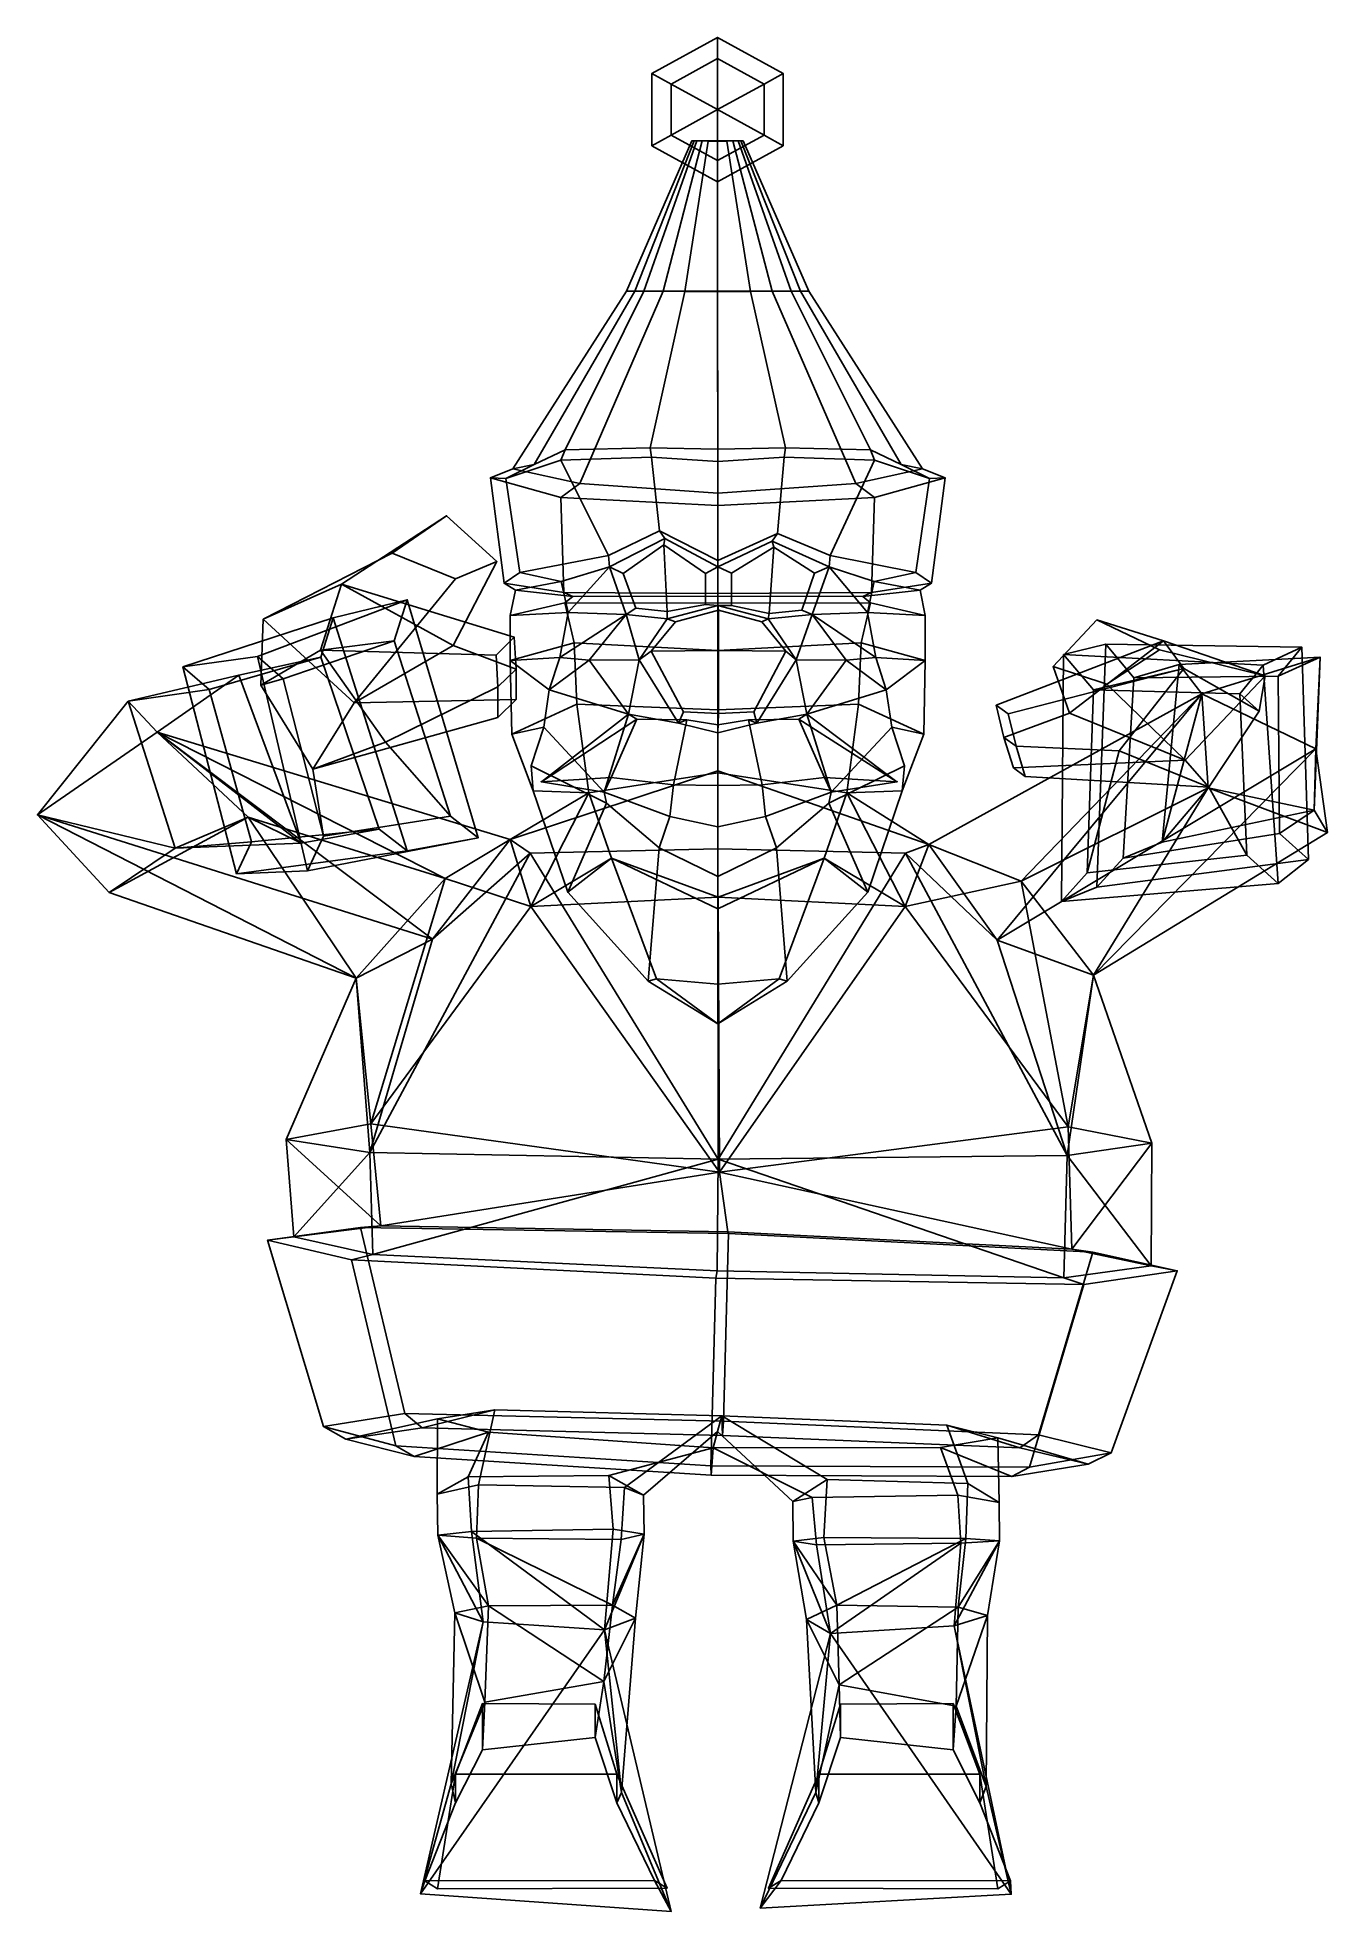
# Model space of a CAD drawing. Extents: x -201 to 177, y -160 to 389.
import ezdxf

# ---------------------------------------------------------------- set-up
doc = ezdxf.new("R2010")
doc.units = 0

msp = doc.modelspace()

# ---------------------------------------------------------------- linework, layer by layer
for p in [(-53.499561, 170.965149, 96.495125), (50.507008, 170.965149, 96.495125)]:
    msp.add_point(p)
for points in [[(-15.578745, 375.141785, 63.430351), (-1.969854, 382.606018, 63.430351), (-1.969851, 388.789612, 48.941158), (-21.21575, 378.233582, 48.941162)], [(-15.578739, 375.141785, 34.451965), (-21.21575, 378.233582, 48.941162), (-1.969851, 388.789612, 48.941158), (-1.969848, 382.606018, 34.451965)], [(11.639069, 375.141785, 63.430351), (17.276043, 378.233582, 48.941158), (-1.969851, 388.789612, 48.941158), (-1.969854, 382.606018, 63.430351)], [(11.639072, 375.141785, 34.451965), (-1.969848, 382.606018, 34.451965), (-1.969851, 388.789612, 48.941158), (17.276043, 378.233582, 48.941158)], [(-1.969855, 367.677551, 69.431976), (-1.969854, 382.606018, 63.430351), (-15.578745, 375.141785, 63.430351)], [(-1.969856, 367.677551, 28.450333), (-15.578739, 375.141785, 34.451965), (-1.969848, 382.606018, 34.451965)], [(-1.969856, 367.677551, 28.450333), (-1.969848, 382.606018, 34.451965), (11.639072, 375.141785, 34.451965)], [(-1.969855, 367.677551, 69.431976), (11.639069, 375.141785, 63.430351), (-1.969854, 382.606018, 63.430351)], [(-21.21575, 357.12149, 48.941162), (-15.578745, 360.213287, 63.430351), (-15.578745, 375.141785, 63.430351), (-21.21575, 378.233582, 48.941162)], [(-21.21575, 357.12149, 48.941162), (-21.21575, 378.233582, 48.941162), (-15.578739, 375.141785, 34.451965), (-15.578739, 360.213287, 34.451965)], [(-15.578745, 360.213287, 63.430351), (-1.969855, 367.677551, 69.431976), (-15.578745, 375.141785, 63.430351)], [(-15.578739, 360.213287, 34.451965), (-15.578739, 375.141785, 34.451965), (-1.969856, 367.677551, 28.450333)], [(11.639072, 360.213287, 34.451965), (-1.969856, 367.677551, 28.450333), (11.639072, 375.141785, 34.451965)], [(11.639069, 360.213287, 63.430351), (11.639069, 375.141785, 63.430351), (-1.969855, 367.677551, 69.431976)], [(17.276043, 357.12149, 48.941158), (17.276043, 378.233582, 48.941158), (11.639069, 375.141785, 63.430351), (11.639069, 360.213287, 63.430351)], [(17.276043, 357.12149, 48.941158), (11.639072, 360.213287, 34.451965), (11.639072, 375.141785, 34.451965), (17.276043, 378.233582, 48.941158)], [(-1.969854, 352.749054, 63.430351), (-1.969855, 367.677551, 69.431976), (-15.578745, 360.213287, 63.430351)], [(-1.969848, 352.749054, 34.451965), (-15.578739, 360.213287, 34.451965), (-1.969856, 367.677551, 28.450333)], [(-1.969848, 352.749054, 34.451965), (-1.969856, 367.677551, 28.450333), (11.639072, 360.213287, 34.451965)], [(-1.969854, 352.749054, 63.430351), (11.639069, 360.213287, 63.430351), (-1.969855, 367.677551, 69.431976)], [(-9.452437, 358.544159, 47.415455), (-6.451492, 358.563049, 43.899387), (-17.898188, 314.563049, 30.320601), (-28.615849, 314.544159, 41.662754)], [(-8.765778, 358.524811, 51.012367), (-9.452437, 358.544159, 47.415455), (-28.615849, 314.544159, 41.662754), (-26.163492, 314.524811, 53.265697)], [(-8.015762, 358.500824, 55.471481), (-8.765778, 358.524811, 51.012367), (-26.163492, 314.524811, 53.265697), (-23.484865, 314.500824, 67.64994)], [(-4.675262, 358.489166, 57.636448), (-8.015762, 358.500824, 55.471481), (-23.484865, 314.500824, 67.64994), (-11.554507, 314.489166, 74.633705)], [(-1.969851, 346.565491, 48.941158), (-1.969854, 352.749054, 63.430351), (-15.578745, 360.213287, 63.430351), (-21.21575, 357.12149, 48.941162)], [(-1.969851, 346.565491, 48.941158), (-21.21575, 357.12149, 48.941162), (-15.578739, 360.213287, 34.451965), (-1.969848, 352.749054, 34.451965)], [(-6.451492, 358.563049, 43.899387), (-1.97984, 358.575806, 41.530643), (-1.928, 314.575806, 22.679499), (-17.898188, 314.563049, 30.320601)], [(-1.97984, 358.482361, 58.899921), (-4.675262, 358.489166, 57.636448), (-11.554507, 314.489166, 74.633705), (-1.928, 314.482361, 78.709419)], [(2.491812, 358.563049, 43.899387), (14.042187, 314.563049, 30.320601), (-1.928, 314.575806, 22.679499), (-1.97984, 358.575806, 41.530643)], [(-1.97984, 358.482361, 58.899921), (-1.928, 314.482361, 78.709419), (7.698507, 314.489166, 74.633705), (0.715582, 358.489166, 57.636448)], [(-1.969851, 346.565491, 48.941158), (17.276043, 357.12149, 48.941158), (11.639069, 360.213287, 63.430351), (-1.969854, 352.749054, 63.430351)], [(-1.969851, 346.565491, 48.941158), (-1.969848, 352.749054, 34.451965), (11.639072, 360.213287, 34.451965), (17.276043, 357.12149, 48.941158)], [(0.715582, 358.489166, 57.636448), (7.698507, 314.489166, 74.633705), (19.628866, 314.500824, 67.64994), (4.056083, 358.500824, 55.471481)], [(5.49276, 358.544159, 47.415455), (24.759855, 314.544159, 41.662754), (14.042187, 314.563049, 30.320601), (2.491812, 358.563049, 43.899387)], [(4.056083, 358.500824, 55.471481), (19.628866, 314.500824, 67.64994), (22.307491, 314.524811, 53.265697), (4.806098, 358.524811, 51.012367)], [(4.806098, 358.524811, 51.012367), (22.307491, 314.524811, 53.265697), (24.759855, 314.544159, 41.662754), (5.49276, 358.544159, 47.415455)], [(-42.271126, 258.302338, 16.319864), (-61.859039, 262.550781, 37.509758), (-28.615849, 314.544159, 41.662754), (-17.898188, 314.563049, 30.320601)], [(-61.859039, 262.550781, 37.509758), (-55.5891, 263.85083, 60.679428), (-26.163492, 314.524811, 53.265697), (-28.615849, 314.544159, 41.662754)], [(-55.5891, 263.85083, 60.679428), (-46.548569, 268.130646, 88.605896), (-23.484865, 314.500824, 67.64994), (-26.163492, 314.524811, 53.265697)], [(-46.548569, 268.130646, 88.605896), (-21.688263, 268.646545, 101.565422), (-11.554507, 314.489166, 74.633705), (-23.484865, 314.500824, 67.64994)], [(-1.9, 255.407593, -2.974264), (-42.271126, 258.302338, 16.319864), (-17.898188, 314.563049, 30.320601), (-1.928, 314.575806, 22.679499)], [(-1.9, 268.329163, 108.993706), (-1.928, 314.482361, 78.709419), (-11.554507, 314.489166, 74.633705), (-21.688263, 268.646545, 101.565422)], [(-1.9, 255.407593, -2.974264), (-1.928, 314.575806, 22.679499), (14.042187, 314.563049, 30.320601), (38.471123, 258.302338, 16.319864)], [(-1.9, 268.329163, 108.993706), (17.88826, 268.646545, 101.565422), (7.698507, 314.489166, 74.633705), (-1.928, 314.482361, 78.709419)], [(42.748573, 268.130646, 88.605896), (19.628866, 314.500824, 67.64994), (7.698507, 314.489166, 74.633705), (17.88826, 268.646545, 101.565422)], [(38.471123, 258.302338, 16.319864), (14.042187, 314.563049, 30.320601), (24.759855, 314.544159, 41.662754), (58.059044, 262.550781, 37.509758)], [(51.789104, 263.85083, 60.679428), (22.307491, 314.524811, 53.265697), (19.628866, 314.500824, 67.64994), (42.748573, 268.130646, 88.605896)], [(58.059044, 262.550781, 37.509758), (24.759855, 314.544159, 41.662754), (22.307491, 314.524811, 53.265697), (51.789104, 263.85083, 60.679428)], [(-63.887779, 259.687042, 61.73048), (-55.5891, 263.85083, 60.679428), (-61.859039, 262.550781, 37.509758), (-68.413467, 259.932465, 35.851646)], [(-47.79092, 265.059784, 92.966484), (-46.548569, 268.130646, 88.605896), (-55.5891, 263.85083, 60.679428), (-63.887779, 259.687042, 61.73048)], [(-33.883507, 237.161682, 96.802116), (-47.79092, 265.059784, 92.966484), (-63.887779, 259.687042, 61.73048), (-59.840714, 232.232391, 77.739914)], [(-21.299599, 265.970154, 106.255333), (-21.688263, 268.646545, 101.565422), (-46.548569, 268.130646, 88.605896), (-47.79092, 265.059784, 92.966484)], [(-18.942772, 244.40741, 108.592934), (-21.299599, 265.970154, 106.255333), (-47.79092, 265.059784, 92.966484), (-33.883507, 237.161682, 96.802116)], [(-1.9, 264.691833, 112.282356), (-1.9, 268.329163, 108.993706), (-21.688263, 268.646545, 101.565422), (-21.299599, 265.970154, 106.255333)], [(-1.9, 235.742004, 112.074959), (-1.9, 264.691833, 112.282356), (-21.299599, 265.970154, 106.255333), (-18.942772, 244.40741, 108.592934)], [(-1.9, 264.691833, 112.282356), (17.499596, 265.970154, 106.255333), (17.88826, 268.646545, 101.565422), (-1.9, 268.329163, 108.993706)], [(-1.9, 235.742004, 112.074959), (15.546495, 243.599976, 108.592934), (17.499596, 265.970154, 106.255333), (-1.9, 264.691833, 112.282356)], [(15.546495, 243.599976, 108.592934), (30.955547, 237.161682, 96.802124), (43.990925, 265.059784, 92.966484), (17.499596, 265.970154, 106.255333)], [(17.499596, 265.970154, 106.255333), (43.990925, 265.059784, 92.966484), (42.748573, 268.130646, 88.605896), (17.88826, 268.646545, 101.565422)], [(30.955547, 237.161682, 96.802124), (56.040722, 232.232391, 77.739914), (60.08778, 259.687042, 61.73048), (43.990925, 265.059784, 92.966484)], [(43.990925, 265.059784, 92.966484), (60.08778, 259.687042, 61.73048), (51.789104, 263.85083, 60.679428), (42.748573, 268.130646, 88.605896)], [(60.08778, 259.687042, 61.73048), (64.613472, 259.932465, 35.851646), (58.059044, 262.550781, 37.509758), (51.789104, 263.85083, 60.679428)], [(-68.413467, 259.932465, 35.851646), (-61.859039, 262.550781, 37.509758), (-42.271126, 258.302338, 16.319864), (-47.799843, 254.167389, 12.511164)], [(-59.840714, 232.232391, 77.739914), (-63.887779, 259.687042, 61.73048), (-68.413467, 259.932465, 35.851646), (-64.414131, 229.068604, 40.018829)], [(-64.414131, 229.068604, 40.018829), (-68.413467, 259.932465, 35.851646), (-47.799843, 254.167389, 12.511164), (-46.904514, 226.330261, 13.866787)], [(-47.799843, 254.167389, 12.511164), (-42.271126, 258.302338, 16.319864), (-1.9, 255.407593, -2.974264), (-1.9, 251.79187, -7.526243)], [(43.999844, 254.167389, 12.511164), (-1.9, 251.79187, -7.526243), (-1.9, 255.407593, -2.974264), (38.471123, 258.302338, 16.319864)], [(64.613472, 259.932465, 35.851646), (43.999844, 254.167389, 12.511164), (38.471123, 258.302338, 16.319864), (58.059044, 262.550781, 37.509758)], [(60.614136, 229.068604, 40.018829), (43.104519, 226.330261, 13.866787), (43.999844, 254.167389, 12.511164), (64.613472, 259.932465, 35.851646)], [(56.040722, 232.232391, 77.739914), (60.614136, 229.068604, 40.018829), (64.613472, 259.932465, 35.851646), (60.08778, 259.687042, 61.73048)], [(-46.904514, 226.330261, 13.866787), (-47.799843, 254.167389, 12.511164), (-1.9, 251.79187, -7.526243), (-1.9, 226.044067, -5.901319)], [(43.104519, 226.330261, 13.866787), (-1.9, 226.044067, -5.901319), (-1.9, 251.79187, -7.526243), (43.999844, 254.167389, 12.511164)], [(-97.165146, 237.847229, 171.040405), (-81.231758, 248.82666, 166.18721), (-111.979294, 228.804993, 116.888763), (-134.876541, 218.508606, 138.853897)], [(-66.534943, 235.380127, 166.807632), (-79.369972, 210.830658, 126.94278), (-111.979294, 228.804993, 116.888763), (-81.231758, 248.82666, 166.18721)], [(-78.632393, 230.338501, 178.759048), (-66.534943, 235.380127, 166.807632), (-81.231758, 248.82666, 166.18721), (-97.165146, 237.847229, 171.040405)], [(-18.942772, 244.40741, 108.592934), (-33.883507, 237.161682, 96.802116), (-33.590797, 233.864807, 94.976685), (-17.374081, 242.192871, 107.094673)], [(-17.632929, 240.297668, 104.469688), (-17.374081, 242.192871, 107.094673), (-33.590797, 233.864807, 94.976685), (-29.570061, 231.928955, 94.654114)], [(-1.9, 235.742004, 112.074959), (-18.942772, 244.40741, 108.592934), (-17.374081, 242.192871, 107.094673), (-1.9, 233.860413, 109.102097)], [(-17.632929, 240.297668, 104.469688), (-5.485055, 231.925781, 106.095718), (-1.9, 233.860413, 109.102097), (-17.374081, 242.192871, 107.094673)], [(-1.9, 235.742004, 112.074959), (-1.9, 233.860413, 109.102097), (13.977801, 241.385437, 107.094673), (15.546495, 243.599976, 108.592934)], [(14.484674, 239.602539, 104.268639), (13.977801, 241.385437, 107.094673), (-1.9, 233.860413, 109.102097), (2.138192, 232.045044, 106.276031)], [(15.546495, 243.599976, 108.592934), (13.977801, 241.385437, 107.094673), (30.662834, 233.864807, 94.976685), (30.955547, 237.161682, 96.802124)], [(14.484674, 239.602539, 104.268639), (26.404018, 232.048462, 92.15062), (30.662834, 233.864807, 94.976685), (13.977801, 241.385437, 107.094673)], [(-78.632393, 230.338501, 178.759048), (-97.165146, 237.847229, 171.040405), (-134.876541, 218.508606, 138.853897), (-108.27639, 194.067078, 139.366882)], [(-47.675175, 229.576508, 78.249641), (-33.590797, 233.864807, 94.976685), (-33.883507, 237.161682, 96.802116), (-59.840714, 232.232391, 77.739914)], [(-16.733572, 220.804565, 102.64016), (-17.632929, 240.297668, 104.469688), (-29.570061, 231.928955, 94.654114), (-25.823059, 221.739136, 97.547935)], [(-5.485055, 231.925781, 106.095718), (-17.632929, 240.297668, 104.469688), (-16.733572, 220.804565, 102.64016), (-5.485055, 222.808533, 106.939919)], [(2.138192, 232.045044, 106.276031), (2.138192, 222.540436, 107.318275), (13.16766, 220.1922, 102.009949), (14.484674, 239.602539, 104.268639)], [(13.16766, 220.1922, 102.009949), (22.729984, 221.188232, 95.723228), (26.404018, 232.048462, 92.15062), (14.484674, 239.602539, 104.268639)], [(43.875175, 229.576508, 78.249641), (56.040722, 232.232391, 77.739914), (30.955547, 237.161682, 96.802124), (30.662834, 233.864807, 94.976685)], [(-78.632393, 230.338501, 178.759048), (-108.27639, 194.067078, 139.366882), (-79.369972, 210.830658, 126.94278), (-66.534943, 235.380127, 166.807632)], [(-59.840714, 232.232391, 77.739914), (-64.414131, 229.068604, 40.018829), (-61.108589, 227.054871, 41.26128), (-47.675175, 229.576508, 78.249641)], [(-45.702423, 220.459045, 78.655991), (-33.590797, 233.864807, 94.976685), (-47.675175, 229.576508, 78.249641)], [(-28.66053, 219.898438, 98.549278), (-33.590797, 233.864807, 94.976685), (-45.702423, 220.459045, 78.655991)], [(-25.823059, 221.739136, 97.547935), (-29.570061, 231.928955, 94.654114), (-33.590797, 233.864807, 94.976685), (-28.66053, 219.898438, 98.549278)], [(-5.485055, 222.808533, 106.939919), (-1.9, 222.561096, 110.144325), (-1.9, 233.860413, 109.102097), (-5.485055, 231.925781, 106.095718)], [(2.138192, 222.540436, 107.318275), (2.138192, 232.045044, 106.276031), (-1.9, 233.860413, 109.102097), (-1.9, 222.561096, 110.144325)], [(22.729984, 221.188232, 95.723228), (25.732569, 219.898438, 98.549278), (30.662834, 233.864807, 94.976685), (26.404018, 232.048462, 92.15062)], [(25.732569, 219.898438, 98.549278), (41.90242, 220.459045, 78.655991), (30.662834, 233.864807, 94.976685)], [(41.90242, 220.459045, 78.655991), (43.875175, 229.576508, 78.249641), (30.662834, 233.864807, 94.976685)], [(56.040722, 232.232391, 77.739914), (43.875175, 229.576508, 78.249641), (57.308598, 227.054871, 41.26128), (60.614136, 229.068604, 40.018829)], [(-134.876541, 218.508606, 138.853897), (-111.979294, 228.804993, 116.888763), (-118.125465, 209.493866, 94.190239), (-135.644943, 199.201141, 113.377815)], [(-61.441185, 213.241455, 114.04332), (-66.715935, 208.049438, 105.279297), (-118.125465, 209.493866, 94.190239), (-111.979294, 228.804993, 116.888763)], [(-60.88036, 203.870758, 120.456291), (-61.441185, 213.241455, 114.04332), (-111.979294, 228.804993, 116.888763), (-79.369972, 210.830658, 126.94278)], [(-64.414131, 229.068604, 40.018829), (-46.904514, 226.330261, 13.866787), (-44.318386, 225.217773, 14.896184), (-61.108589, 227.054871, 41.26128)], [(-47.675175, 229.576508, 78.249641), (-61.108589, 227.054871, 41.26128), (-62.612999, 219.642883, 42.462151), (-45.702423, 220.459045, 78.655991)], [(-62.612999, 219.642883, 42.462151), (-61.108589, 227.054871, 41.26128), (-44.318386, 225.217773, 14.896184), (-46.630749, 223.322266, 12.67251)], [(-46.904514, 226.330261, 13.866787), (-1.9, 226.044067, -5.901319), (-1.9, 225.290588, -2.27502), (-44.318386, 225.217773, 14.896184)], [(-46.630749, 223.322266, 12.67251), (-44.318386, 225.217773, 14.896184), (-1.9, 225.290588, -2.27502), (-1.9, 223.248108, -2.405132)], [(43.104519, 226.330261, 13.866787), (40.518391, 225.217773, 14.896184), (-1.9, 225.290588, -2.27502), (-1.9, 226.044067, -5.901319)], [(42.830746, 223.322266, 12.67251), (-1.9, 223.248108, -2.405132), (-1.9, 225.290588, -2.27502), (40.518391, 225.217773, 14.896184)], [(60.614136, 229.068604, 40.018829), (57.308598, 227.054871, 41.26128), (40.518391, 225.217773, 14.896184), (43.104519, 226.330261, 13.866787)], [(58.813, 219.642883, 42.462151), (42.830746, 223.322266, 12.67251), (40.518391, 225.217773, 14.896184), (57.308598, 227.054871, 41.26128)], [(43.875175, 229.576508, 78.249641), (41.90242, 220.459045, 78.655991), (58.813, 219.642883, 42.462151), (57.308598, 227.054871, 41.26128)], [(-136.609909, 207.613678, 133.248962), (-92.766388, 224.226807, 92.431084), (-114.454132, 218.975708, 68.946381), (-158.400375, 204.595764, 108.488457)], [(-136.609909, 207.613678, 133.248962), (-129.069183, 201.096344, 127.73439), (-96.632813, 212.172882, 97.435585), (-92.766388, 224.226807, 92.431084)], [(-92.741112, 150.715637, 60.065868), (-114.454132, 218.975708, 68.946381), (-92.766388, 224.226807, 92.431084), (-72.006157, 154.599731, 85.604805)], [(-72.006157, 154.599731, 85.604805), (-92.766388, 224.226807, 92.431084), (-96.632813, 212.172882, 97.435585), (-80.126953, 160.934265, 91.640327)], [(-62.634781, 206.448975, 44.641083), (-62.612999, 219.642883, 42.462151), (-46.630749, 223.322266, 12.67251), (-43.885971, 211.625214, 11.188781)], [(-45.702423, 220.459045, 78.655991), (-62.612999, 219.642883, 42.462151), (-62.634781, 206.448975, 44.641083), (-48.144192, 207.359863, 78.504814)], [(-48.144192, 207.359863, 78.504814), (-28.66053, 219.898438, 98.549278), (-45.702423, 220.459045, 78.655991)], [(-39.490215, 206.543152, 101.72583), (-28.66053, 219.898438, 98.549278), (-48.144192, 207.359863, 78.504814)], [(-43.885971, 211.625214, 11.188781), (-46.630749, 223.322266, 12.67251), (-1.9, 223.248108, -2.405132), (-1.9, 209.371887, -0.945824)], [(-39.490215, 206.543152, 101.72583), (-24.858456, 206.696472, 104.760262), (-28.66053, 219.898438, 98.549278)], [(-16.733572, 220.804565, 102.64016), (-25.823059, 221.739136, 97.547935), (-28.66053, 219.898438, 98.549278), (-16.70068, 218.617523, 104.835991)], [(-24.858456, 206.696472, 104.760262), (-16.70068, 218.617523, 104.835991), (-28.66053, 219.898438, 98.549278)], [(-1.641618, 209.357849, 128.666168), (-1.641618, 221.174744, 124.536148), (-14.264492, 217.740479, 121.01963), (-21.34082, 209.176147, 122.216965)], [(-16.733572, 220.804565, 102.64016), (-16.70068, 218.617523, 104.835991), (-1.9, 222.561096, 110.144325), (-5.485055, 222.808533, 106.939919)], [(-1.641618, 221.174744, 124.536148), (-1.9, 222.561096, 110.144325), (-16.70068, 218.617523, 104.835991), (-14.264492, 217.740479, 121.01963)], [(40.085972, 211.625214, 11.188781), (-1.9, 209.371887, -0.945824), (-1.9, 223.248108, -2.405132), (42.830746, 223.322266, 12.67251)], [(-1.641618, 221.174744, 124.536148), (10.981255, 217.740479, 121.01963), (12.900679, 218.617523, 104.835991), (-1.9, 222.561096, 110.144325)], [(13.16766, 220.1922, 102.009949), (2.138192, 222.540436, 107.318275), (-1.9, 222.561096, 110.144325), (12.900679, 218.617523, 104.835991)], [(-1.641618, 209.357849, 128.666168), (18.057583, 209.176147, 122.216965), (10.981255, 217.740479, 121.01963), (-1.641618, 221.174744, 124.536148)], [(13.16766, 220.1922, 102.009949), (12.900679, 218.617523, 104.835991), (25.732569, 219.898438, 98.549278), (22.729984, 221.188232, 95.723228)], [(21.058456, 206.696472, 104.760262), (25.732569, 219.898438, 98.549278), (12.900679, 218.617523, 104.835991)], [(35.690216, 206.543152, 101.72583), (25.732569, 219.898438, 98.549278), (21.058456, 206.696472, 104.760262)], [(44.344196, 207.359863, 78.504814), (41.90242, 220.459045, 78.655991), (25.732569, 219.898438, 98.549278)], [(35.690216, 206.543152, 101.72583), (44.344196, 207.359863, 78.504814), (25.732569, 219.898438, 98.549278)], [(58.834785, 206.448975, 44.641083), (40.085972, 211.625214, 11.188781), (42.830746, 223.322266, 12.67251), (58.813, 219.642883, 42.462151)], [(41.90242, 220.459045, 78.655991), (44.344196, 207.359863, 78.504814), (58.834785, 206.448975, 44.641083), (58.813, 219.642883, 42.462151)], [(-158.400375, 204.595764, 108.488457), (-114.454132, 218.975708, 68.946381), (-118.089989, 207.426239, 73.682739), (-150.76088, 197.946594, 102.908241)], [(-108.27639, 194.067078, 139.366882), (-134.876541, 218.508606, 138.853897), (-135.644943, 199.201141, 113.377815), (-120.351395, 174.668365, 115.27729)], [(-92.741112, 150.715637, 60.065868), (-101.019012, 157.128357, 66.224464), (-118.089989, 207.426239, 73.682739), (-114.454132, 218.975708, 68.946381)], [(-21.34082, 209.176147, 122.216965), (-14.264492, 217.740479, 121.01963), (-16.70068, 218.617523, 104.835991), (-24.858456, 206.696472, 104.760262)], [(18.057583, 209.176147, 122.216965), (21.058456, 206.696472, 104.760262), (12.900679, 218.617523, 104.835991), (10.981255, 217.740479, 121.01963)], [(111.944626, 199.559326, 146.573013), (127.353165, 209.544586, 137.793488), (109.046463, 218.314178, 137.369629), (96.211197, 204.684631, 137.258774)], [(96.211197, 204.684631, 137.258774), (109.046463, 218.314178, 137.369629), (128.559616, 212.237885, 79.419495), (101.047699, 191.043152, 90.340401)], [(127.353165, 209.544586, 137.793488), (158.249527, 201.97937, 96.23423), (128.559616, 212.237885, 79.419495), (109.046463, 218.314178, 137.369629)], [(-135.644943, 199.201141, 113.377815), (-118.125465, 209.493866, 94.190239), (-96.632813, 212.172882, 97.435585), (-129.069183, 201.096344, 127.73439)], [(-99.12635, 182.575073, 94.382156), (-80.126953, 160.934265, 91.640327), (-96.632813, 212.172882, 97.435585), (-118.125465, 209.493866, 94.190239)], [(-66.260513, 198.7005, 111.721481), (-99.12635, 182.575073, 94.382156), (-118.125465, 209.493866, 94.190239), (-66.715935, 208.049438, 105.279297)], [(-60.916119, 195.023315, 126.942673), (-60.88036, 203.870758, 120.456291), (-79.369972, 210.830658, 126.94278), (-108.27639, 194.067078, 139.366882)], [(-60.88036, 203.870758, 120.456291), (-66.260513, 198.7005, 111.721481), (-66.715935, 208.049438, 105.279297), (-61.441185, 213.241455, 114.04332)], [(-62.198425, 184.894714, 46.003769), (-62.634781, 206.448975, 44.641083), (-43.885971, 211.625214, 11.188781), (-43.093254, 193.637543, 14.099627)], [(-43.093254, 193.637543, 14.099627), (-43.885971, 211.625214, 11.188781), (-1.9, 209.371887, -0.945824), (-1.9, 192.011841, 3.485335)], [(-11.916492, 191.428162, 117.381271), (-21.34082, 209.176147, 122.216965), (-24.858456, 206.696472, 104.760262), (-13.366461, 188.109436, 104.511536)], [(-1.641618, 190.906677, 122.611298), (-1.641618, 209.357849, 128.666168), (-21.34082, 209.176147, 122.216965), (-11.916492, 191.428162, 117.381271)], [(39.293255, 193.637543, 14.099627), (-1.9, 192.011841, 3.485335), (-1.9, 209.371887, -0.945824), (40.085972, 211.625214, 11.188781)], [(-1.641618, 190.906677, 122.611298), (8.633257, 191.428162, 117.381271), (18.057583, 209.176147, 122.216965), (-1.641618, 209.357849, 128.666168)], [(8.633257, 191.428162, 117.381271), (9.566461, 188.109436, 104.511536), (21.058456, 206.696472, 104.760262), (18.057583, 209.176147, 122.216965)], [(58.398434, 184.894714, 46.003769), (39.293255, 193.637543, 14.099627), (40.085972, 211.625214, 11.188781), (58.834785, 206.448975, 44.641083)], [(79.593925, 193.354187, 80.336998), (128.559616, 212.237885, 79.419495), (134.467606, 204.081909, 51.545753), (83.059776, 190.807678, 69.725693)], [(81.822098, 183.925049, 84.938423), (101.047699, 191.043152, 90.340401), (128.559616, 212.237885, 79.419495), (79.593925, 193.354187, 80.336998)], [(109.005348, 140.097229, 25.090178), (98.671623, 135.927673, 56.284576), (99.298851, 208.167358, 66.606979), (111.613258, 211.271179, 36.804539)], [(157.678741, 205.085144, 87.740768), (168.976547, 210.384644, 57.060318), (111.613258, 211.271179, 36.804539), (99.298851, 208.167358, 66.606979)], [(109.005348, 140.097229, 25.090178), (111.613258, 211.271179, 36.804539), (119.896629, 201.353943, 38.245838), (116.695961, 148.597412, 29.112171)], [(168.976547, 210.384644, 57.060318), (162.128693, 201.845398, 53.331974), (119.896629, 201.353943, 38.245838), (111.613258, 211.271179, 36.804539)], [(111.944626, 199.559326, 146.573013), (134.867477, 177.320679, 95.398636), (158.249527, 201.97937, 96.23423), (127.353165, 209.544586, 137.793488)], [(158.249527, 201.97937, 96.23423), (156.568787, 191.652466, 65.810074), (134.467606, 204.081909, 51.545753), (128.559616, 212.237885, 79.419495)], [(170.951859, 148.234192, 48.342697), (168.976547, 210.384644, 57.060318), (157.678741, 205.085144, 87.740768), (162.067459, 141.211853, 80.582573)], [(170.951859, 148.234192, 48.342697), (162.465836, 155.862427, 46.482456), (162.128693, 201.845398, 53.331974), (168.976547, 210.384644, 57.060318)], [(-150.76088, 197.946594, 102.908241), (-118.089989, 207.426239, 73.682739), (-142.064529, 202.122711, 47.143318), (-174.417511, 194.511475, 75.833275)], [(-142.716248, 143.987335, 103.671776), (-121.992966, 144.917847, 130.825684), (-136.609909, 207.613678, 133.248962), (-158.400375, 204.595764, 108.488457)], [(-142.716248, 143.987335, 103.671776), (-158.400375, 204.595764, 108.488457), (-150.76088, 197.946594, 102.908241), (-138.290588, 153.369537, 98.56778)], [(-142.064529, 202.122711, 47.143318), (-118.089989, 207.426239, 73.682739), (-101.019012, 157.128357, 66.224464), (-123.803566, 152.9776, 38.506351)], [(-121.992966, 144.917847, 130.825684), (-117.223282, 155.060333, 125.320557), (-129.069183, 201.096344, 127.73439), (-136.609909, 207.613678, 133.248962)], [(-60.916119, 195.023315, 126.942673), (-66.216019, 189.818054, 118.155647), (-66.260513, 198.7005, 111.721481), (-60.88036, 203.870758, 120.456291)], [(-48.144192, 207.359863, 78.504814), (-62.634781, 206.448975, 44.641083), (-51.210266, 197.836487, 77.948036)], [(-52.81601, 186.906616, 78.12674), (-51.210266, 197.836487, 77.948036), (-62.634781, 206.448975, 44.641083), (-62.198425, 184.894714, 46.003769)], [(-51.210266, 197.836487, 77.948036), (-39.490215, 206.543152, 101.72583), (-48.144192, 207.359863, 78.504814)], [(-27.993595, 190.729797, 98.608398), (-39.490215, 206.543152, 101.72583), (-51.210266, 197.836487, 77.948036)], [(-27.993595, 190.729797, 98.608398), (-24.858456, 206.696472, 104.760262), (-39.490215, 206.543152, 101.72583)], [(-13.366461, 188.109436, 104.511536), (-24.858456, 206.696472, 104.760262), (-27.993595, 190.729797, 98.608398)], [(9.566461, 188.109436, 104.511536), (24.193596, 190.729797, 98.608398), (21.058456, 206.696472, 104.760262)], [(24.193596, 190.729797, 98.608398), (35.690216, 206.543152, 101.72583), (21.058456, 206.696472, 104.760262)], [(24.193596, 190.729797, 98.608398), (47.410271, 197.836487, 77.948036), (35.690216, 206.543152, 101.72583)], [(47.410271, 197.836487, 77.948036), (44.344196, 207.359863, 78.504814), (35.690216, 206.543152, 101.72583)], [(44.344196, 207.359863, 78.504814), (47.410271, 197.836487, 77.948036), (58.834785, 206.448975, 44.641083)], [(49.016014, 186.906616, 78.12674), (58.398434, 184.894714, 46.003769), (58.834785, 206.448975, 44.641083), (47.410271, 197.836487, 77.948036)], [(85.397514, 181.404602, 74.346405), (83.059776, 190.807678, 69.725693), (134.467606, 204.081909, 51.545753), (115.535782, 179.990173, 52.251411)], [(111.944626, 199.559326, 146.573013), (96.211197, 204.684631, 137.258774), (101.047699, 191.043152, 90.340401), (134.867477, 177.320679, 95.398636)], [(98.671623, 135.927673, 56.284576), (106.201393, 144.307861, 60.231201), (108.029694, 197.83783, 68.144859), (99.298851, 208.167358, 66.606979)], [(157.678741, 205.085144, 87.740768), (99.298851, 208.167358, 66.606979), (108.029694, 197.83783, 68.144859), (150.903763, 196.69989, 84.061653)], [(115.535782, 179.990173, 52.251411), (134.467606, 204.081909, 51.545753), (108.029694, 197.83783, 68.144859), (106.201393, 144.307861, 60.231201)], [(156.568787, 191.652466, 65.810074), (150.903763, 196.69989, 84.061653), (108.029694, 197.83783, 68.144859), (134.467606, 204.081909, 51.545753)], [(133.155838, 205.282593, 4.839164), (128.141205, 153.275421, -4.825712), (116.695961, 148.597412, 29.112171), (119.896629, 201.353943, 38.245838)], [(162.128693, 201.845398, 53.331974), (174.370453, 207.45697, 19.818716), (133.155838, 205.282593, 4.839164), (119.896629, 201.353943, 38.245838)], [(128.141205, 153.275421, -4.825712), (133.155838, 205.282593, 4.839164), (139.782288, 196.689392, -47.176369)], [(174.370453, 207.45697, 19.818716), (139.782288, 196.689392, -47.176369), (133.155838, 205.282593, 4.839164)], [(174.370453, 207.45697, 19.818716), (173.072357, 180.644714, -65.789093), (139.782288, 196.689392, -47.176369)], [(162.067459, 141.211853, 80.582573), (157.678741, 205.085144, 87.740768), (150.903763, 196.69989, 84.061653), (152.911224, 149.462494, 78.578423)], [(172.610809, 162.657867, 12.403302), (174.370453, 207.45697, 19.818716), (162.128693, 201.845398, 53.331974), (162.465836, 155.862427, 46.482456)], [(172.610809, 162.657867, 12.403302), (173.072357, 180.644714, -65.789093), (174.370453, 207.45697, 19.818716)], [(-174.417511, 194.511475, 75.833275), (-142.064529, 202.122711, 47.143318), (-165.984299, 185.442444, 1.320026)], [(-160.659622, 151.57428, 70.161972), (-138.290588, 153.369537, 98.56778), (-150.76088, 197.946594, 102.908241), (-174.417511, 194.511475, 75.833275)], [(-123.803566, 152.9776, 38.506351), (-165.984299, 185.442444, 1.320026), (-142.064529, 202.122711, 47.143318)], [(-120.351395, 174.668365, 115.27729), (-135.644943, 199.201141, 113.377815), (-129.069183, 201.096344, 127.73439), (-117.223282, 155.060333, 125.320557)], [(-66.216019, 189.818054, 118.155647), (-120.351395, 174.668365, 115.27729), (-99.12635, 182.575073, 94.382156), (-66.260513, 198.7005, 111.721481)], [(-52.81601, 186.906616, 78.12674), (-35.101604, 167.903839, 104.917747), (-27.993595, 190.729797, 98.608398), (-51.210266, 197.836487, 77.948036)], [(49.016014, 186.906616, 78.12674), (47.410271, 197.836487, 77.948036), (24.193596, 190.729797, 98.608398), (31.301603, 167.903839, 104.917747)], [(134.867477, 177.320679, 95.398636), (141.753799, 169.412598, 67.756805), (156.568787, 191.652466, 65.810074), (158.249527, 201.97937, 96.23423)], [(-174.417511, 194.511475, 75.833275), (-165.984299, 185.442444, 1.320026), (-200.961899, 161.259644, -0.534764)], [(-160.659622, 151.57428, 70.161972), (-174.417511, 194.511475, 75.833275), (-200.961899, 161.259644, -0.534764)], [(-60.916119, 195.023315, 126.942673), (-108.27639, 194.067078, 139.366882), (-120.351395, 174.668365, 115.27729), (-66.216019, 189.818054, 118.155647)], [(-55.869884, 168.283051, 50.112881), (-62.198425, 184.894714, 46.003769), (-43.093254, 193.637543, 14.099627), (-39.614113, 167.743103, 31.855993)], [(-39.614113, 167.743103, 31.855993), (-43.093254, 193.637543, 14.099627), (-1.9, 192.011841, 3.485335), (-1.878063, 173.599609, 8.88728)], [(35.869949, 167.743103, 31.855993), (-1.878063, 173.599609, 8.88728), (-1.9, 192.011841, 3.485335), (39.293255, 193.637543, 14.099627)], [(52.069885, 168.283051, 50.112881), (35.869949, 167.743103, 31.855993), (39.293255, 193.637543, 14.099627), (58.398434, 184.894714, 46.003769)], [(86.856232, 141.828583, 45.598557), (139.782288, 196.689392, -47.176369), (59.834824, 152.635468, 5.070443)], [(79.86747, 124.611786, -28.047304), (59.834824, 152.635468, 5.070443), (139.782288, 196.689392, -47.176369)], [(81.822098, 183.925049, 84.938423), (79.593925, 193.354187, 80.336998), (83.059776, 190.807678, 69.725693), (85.397514, 181.404602, 74.346405)], [(79.86747, 124.611786, -28.047304), (139.782288, 196.689392, -47.176369), (173.072357, 180.644714, -65.789093)], [(86.856232, 141.828583, 45.598557), (141.64679, 169.216919, -5.768358), (139.782288, 196.689392, -47.176369)], [(128.141205, 153.275421, -4.825712), (139.782288, 196.689392, -47.176369), (141.64679, 169.216919, -5.768358)], [(141.753799, 169.412598, 67.756805), (152.911224, 149.462494, 78.578423), (150.903763, 196.69989, 84.061653), (156.568787, 191.652466, 65.810074)], [(-55.869884, 168.283051, 50.112881), (-56.539234, 175.648529, 81.29702), (-52.81601, 186.906616, 78.12674), (-62.198425, 184.894714, 46.003769)], [(-52.81601, 186.906616, 78.12674), (-56.539234, 175.648529, 81.29702), (-34.418434, 164.682098, 95.906563), (-35.101604, 167.903839, 104.917747)], [(-25.627405, 189.309143, 112.608627), (-27.993595, 190.729797, 98.608398), (-53.499561, 170.965149, 96.495125)], [(-53.499561, 170.965149, 96.495125), (-27.993595, 190.729797, 98.608398), (-35.101604, 167.903839, 104.917747)], [(-33.104607, 172.260437, 115.00264), (-25.627405, 189.309143, 112.608627), (-53.499561, 170.965149, 96.495125)], [(-10.930035, 189.046875, 112.725739), (-25.627405, 189.309143, 112.608627), (-33.104607, 172.260437, 115.00264), (-14.890987, 170.069122, 123.670204)], [(-25.627405, 189.309143, 112.608627), (-10.930035, 189.046875, 112.725739), (-13.366461, 188.109436, 104.511536), (-27.993595, 190.729797, 98.608398)], [(-14.890987, 170.069122, 123.670204), (-1.9, 169.865662, 124.353912), (-1.9, 187.632874, 115.474304), (-10.930035, 189.046875, 112.725739)], [(-1.641618, 190.906677, 122.611298), (-11.916492, 191.428162, 117.381271), (-13.366461, 188.109436, 104.511536), (-1.9, 185.322083, 110.43103)], [(-1.9, 187.632874, 115.474304), (-1.9, 185.322083, 110.43103), (-13.366461, 188.109436, 104.511536), (-10.930035, 189.046875, 112.725739)], [(-1.641618, 190.906677, 122.611298), (-1.9, 185.322083, 110.43103), (9.566461, 188.109436, 104.511536), (8.633257, 191.428162, 117.381271)], [(11.090986, 170.069122, 123.670204), (7.130035, 189.046875, 112.725739), (-1.9, 187.632874, 115.474304), (-1.9, 169.865662, 124.353912)], [(-1.9, 187.632874, 115.474304), (7.130035, 189.046875, 112.725739), (9.566461, 188.109436, 104.511536), (-1.9, 185.322083, 110.43103)], [(21.827406, 189.309143, 112.608627), (24.193596, 190.729797, 98.608398), (9.566461, 188.109436, 104.511536), (7.130035, 189.046875, 112.725739)], [(7.130035, 189.046875, 112.725739), (11.090986, 170.069122, 123.670204), (29.304607, 172.260437, 115.00264), (21.827406, 189.309143, 112.608627)], [(21.827406, 189.309143, 112.608627), (50.507008, 170.965149, 96.495125), (24.193596, 190.729797, 98.608398)], [(29.304607, 172.260437, 115.00264), (50.507008, 170.965149, 96.495125), (21.827406, 189.309143, 112.608627)], [(50.507008, 170.965149, 96.495125), (31.301603, 167.903839, 104.917747), (24.193596, 190.729797, 98.608398)], [(49.016014, 186.906616, 78.12674), (31.301603, 167.903839, 104.917747), (30.618433, 164.682098, 95.906563), (52.739243, 175.648529, 81.29702)], [(52.069885, 168.283051, 50.112881), (58.398434, 184.894714, 46.003769), (49.016014, 186.906616, 78.12674), (52.739243, 175.648529, 81.29702)], [(84.600235, 175.012695, 89.638824), (134.867477, 177.320679, 95.398636), (101.047699, 191.043152, 90.340401), (81.822098, 183.925049, 84.938423)], [(-85.410553, 124.945496, -27.472841), (-200.961899, 161.259644, -0.534764), (-165.984299, 185.442444, 1.320026)], [(-81.651154, 142.663452, 48.291748), (-62.682533, 154.03244, 1.705833), (-165.984299, 185.442444, 1.320026)], [(-81.651154, 142.663452, 48.291748), (-165.984299, 185.442444, 1.320026), (-139.28331, 160.581909, 37.622063)], [(-85.410553, 124.945496, -27.472841), (-165.984299, 185.442444, 1.320026), (-62.682533, 154.03244, 1.705833)], [(-123.803566, 152.9776, 38.506351), (-139.28331, 160.581909, 37.622063), (-165.984299, 185.442444, 1.320026)], [(-120.351395, 174.668365, 115.27729), (-117.223282, 155.060333, 125.320557), (-80.126953, 160.934265, 91.640327), (-99.12635, 182.575073, 94.382156)], [(84.600235, 175.012695, 89.638824), (81.822098, 183.925049, 84.938423), (85.397514, 181.404602, 74.346405), (88.086319, 172.461151, 78.998184)], [(88.086319, 172.461151, 78.998184), (85.397514, 181.404602, 74.346405), (115.535782, 179.990173, 52.251411), (141.753799, 169.412598, 67.756805)], [(-34.418434, 164.682098, 95.906563), (-56.539234, 175.648529, 81.29702), (-55.869884, 168.283051, 50.112881), (-45.791817, 138.63559, 66.107307)], [(30.618433, 164.682098, 95.906563), (41.991817, 138.63559, 66.107307), (52.069885, 168.283051, 50.112881), (52.739243, 175.648529, 81.29702)], [(108.082764, 114.384399, 4.265583), (79.86747, 124.611786, -28.047304), (173.072357, 180.644714, -65.789093)], [(84.600235, 175.012695, 89.638824), (88.086319, 172.461151, 78.998184), (141.753799, 169.412598, 67.756805), (134.867477, 177.320679, 95.398636)], [(141.753799, 169.412598, 67.756805), (115.535782, 179.990173, 52.251411), (106.201393, 144.307861, 60.231201), (152.911224, 149.462494, 78.578423)], [(176.529877, 156.142975, -31.243889), (108.082764, 114.384399, 4.265583), (173.072357, 180.644714, -65.789093)], [(172.610809, 162.657867, 12.403302), (176.529877, 156.142975, -31.243889), (173.072357, 180.644714, -65.789093)], [(-1.853932, 174.15625, 5.078217), (-1.857344, 151.380615, -46.094997), (-56.752666, 150.062042, -36.493587), (-62.682533, 154.03244, 1.705833)], [(-1.853932, 174.15625, 5.078217), (-62.682533, 154.03244, 1.705833), (-39.614113, 167.743103, 31.855993), (-1.878063, 173.599609, 8.88728)], [(-35.101604, 167.903839, 104.917747), (-33.104607, 172.260437, 115.00264), (-53.499561, 170.965149, 96.495125)], [(-14.890987, 170.069122, 123.670204), (-33.104607, 172.260437, 115.00264), (-35.101604, 167.903839, 104.917747), (-15.892614, 160.770081, 113.76458)], [(-1.9, 169.865662, 124.353912), (-14.890987, 170.069122, 123.670204), (-15.892614, 160.770081, 113.76458), (-1.9, 157.803284, 119.235947)], [(-1.9, 169.865662, 124.353912), (-1.9, 157.803284, 119.235947), (12.092613, 160.770081, 113.76458), (11.090986, 170.069122, 123.670204)], [(-1.878063, 173.599609, 8.88728), (35.869949, 167.743103, 31.855993), (59.834824, 152.635468, 5.070443), (-1.853932, 174.15625, 5.078217)], [(-1.853932, 174.15625, 5.078217), (59.834824, 152.635468, 5.070443), (53.064346, 150.062042, -36.493587), (-1.857344, 151.380615, -46.094997)], [(11.090986, 170.069122, 123.670204), (12.092613, 160.770081, 113.76458), (31.301603, 167.903839, 104.917747), (29.304607, 172.260437, 115.00264)], [(31.301603, 167.903839, 104.917747), (50.507008, 170.965149, 96.495125), (29.304607, 172.260437, 115.00264)], [(-62.682533, 154.03244, 1.705833), (-56.614574, 134.426819, 59.291286), (-39.614113, 167.743103, 31.855993)], [(-56.614574, 134.426819, 59.291286), (-32.955341, 148.572601, 60.032959), (-39.614113, 167.743103, 31.855993)], [(-45.791817, 138.63559, 66.107307), (-55.869884, 168.283051, 50.112881), (-39.614113, 167.743103, 31.855993), (-32.955341, 148.572601, 60.032959)], [(-22.260035, 112.634064, 97.859222), (-19.074909, 151.618591, 115.812431), (-34.418434, 164.682098, 95.906563), (-45.791817, 138.63559, 66.107307)], [(-19.074909, 151.618591, 115.812431), (-15.892614, 160.770081, 113.76458), (-35.101604, 167.903839, 104.917747), (-34.418434, 164.682098, 95.906563)], [(15.274906, 151.618591, 115.812431), (30.618433, 164.682098, 95.906563), (31.301603, 167.903839, 104.917747), (12.092613, 160.770081, 113.76458)], [(18.460033, 112.634064, 97.859222), (41.991817, 138.63559, 66.107307), (30.618433, 164.682098, 95.906563), (15.274906, 151.618591, 115.812431)], [(41.991817, 138.63559, 66.107307), (29.232119, 148.572601, 60.032959), (35.869949, 167.743103, 31.855993), (52.069885, 168.283051, 50.112881)], [(52.935226, 134.426819, 59.291286), (35.869949, 167.743103, 31.855993), (29.232119, 148.572601, 60.032959)], [(59.834824, 152.635468, 5.070443), (35.869949, 167.743103, 31.855993), (52.935226, 134.426819, 59.291286)], [(108.082764, 114.384399, 4.265583), (141.64679, 169.216919, -5.768358), (86.856232, 141.828583, 45.598557)], [(176.529877, 156.142975, -31.243889), (141.64679, 169.216919, -5.768358), (108.082764, 114.384399, 4.265583)], [(172.610809, 162.657867, 12.403302), (128.141205, 153.275421, -4.825712), (141.64679, 169.216919, -5.768358)], [(172.610809, 162.657867, 12.403302), (141.64679, 169.216919, -5.768358), (176.529877, 156.142975, -31.243889)], [(-107.719383, 113.529449, 12.348438), (-200.961899, 161.259644, -0.534764), (-85.410553, 124.945496, -27.472841)], [(-179.966721, 138.548828, 30.55677), (-200.961899, 161.259644, -0.534764), (-107.719383, 113.529449, 12.348438)], [(-160.659622, 151.57428, 70.161972), (-200.961899, 161.259644, -0.534764), (-179.966721, 138.548828, 30.55677)], [(-179.966721, 138.548828, 30.55677), (-107.719383, 113.529449, 12.348438), (-139.28331, 160.581909, 37.622063)], [(-160.659622, 151.57428, 70.161972), (-179.966721, 138.548828, 30.55677), (-139.28331, 160.581909, 37.622063)], [(-160.659622, 151.57428, 70.161972), (-139.28331, 160.581909, 37.622063), (-123.803566, 152.9776, 38.506351)], [(-107.719383, 113.529449, 12.348438), (-81.651154, 142.663452, 48.291748), (-139.28331, 160.581909, 37.622063)], [(-121.992966, 144.917847, 130.825684), (-72.006157, 154.599731, 85.604805), (-80.126953, 160.934265, 91.640327), (-117.223282, 155.060333, 125.320557)], [(-1.9, 143.273102, 122.178642), (-1.9, 157.803284, 119.235947), (-15.892614, 160.770081, 113.76458), (-19.074909, 151.618591, 115.812431)], [(-1.9, 143.273102, 122.178642), (15.274906, 151.618591, 115.812431), (12.092613, 160.770081, 113.76458), (-1.9, 157.803284, 119.235947)], [(128.141205, 153.275421, -4.825712), (172.610809, 162.657867, 12.403302), (162.465836, 155.862427, 46.482456), (116.695961, 148.597412, 29.112171)], [(-123.803566, 152.9776, 38.506351), (-101.019012, 157.128357, 66.224464), (-138.290588, 153.369537, 98.56778), (-160.659622, 151.57428, 70.161972)], [(-142.716248, 143.987335, 103.671776), (-138.290588, 153.369537, 98.56778), (-101.019012, 157.128357, 66.224464), (-92.741112, 150.715637, 60.065868)], [(-142.716248, 143.987335, 103.671776), (-92.741112, 150.715637, 60.065868), (-72.006157, 154.599731, 85.604805), (-121.992966, 144.917847, 130.825684)], [(-85.410553, 124.945496, -27.472841), (-62.682533, 154.03244, 1.705833), (-56.752666, 150.062042, -36.493587)], [(-81.651154, 142.663452, 48.291748), (-56.614574, 134.426819, 59.291286), (-62.682533, 154.03244, 1.705833)], [(170.951859, 148.234192, 48.342697), (109.005348, 140.097229, 25.090178), (116.695961, 148.597412, 29.112171), (162.465836, 155.862427, 46.482456)], [(-103.731514, 62.452667, -67.031456), (-56.752666, 150.062042, -36.493587), (-1.744226, 60.49794, -101.601509)], [(-103.731514, 62.452667, -67.031456), (-85.410553, 124.945496, -27.472841), (-56.752666, 150.062042, -36.493587)], [(-1.744226, 60.49794, -101.601509), (-56.752666, 150.062042, -36.493587), (-1.857344, 151.380615, -46.094997)], [(-1.823221, 137.163696, 67.180084), (-32.955341, 148.572601, 60.032959), (-56.614574, 134.426819, 59.291286)], [(-22.260035, 112.634064, 97.859222), (-45.791817, 138.63559, 66.107307), (-32.955341, 148.572601, 60.032959), (-19.841089, 113.326355, 81.952538)], [(-19.841089, 113.326355, 81.952538), (-32.955341, 148.572601, 60.032959), (-1.9, 133.728882, 56.009388), (-1.9, 111.6922, 77.656464)], [(-1.9, 133.728882, 56.009388), (-32.955341, 148.572601, 60.032959), (-1.823221, 137.163696, 67.180084)], [(-1.9, 100.116898, 101.101158), (-1.9, 143.273102, 122.178642), (-19.074909, 151.618591, 115.812431), (-22.260035, 112.634064, 97.859222)], [(-1.9, 100.116898, 101.101158), (18.460033, 112.634064, 97.859222), (15.274906, 151.618591, 115.812431), (-1.9, 143.273102, 122.178642)], [(16.041088, 113.326355, 81.952538), (-1.9, 111.6922, 77.656464), (-1.9, 133.728882, 56.009388), (29.232119, 148.572601, 60.032959)], [(-1.9, 133.728882, 56.009388), (-1.823221, 137.163696, 67.180084), (29.232119, 148.572601, 60.032959)], [(-1.744226, 60.49794, -101.601509), (-1.857344, 151.380615, -46.094997), (53.064346, 150.062042, -36.493587)], [(-1.823221, 137.163696, 67.180084), (52.935226, 134.426819, 59.291286), (29.232119, 148.572601, 60.032959)], [(100.370468, 61.592621, -67.483528), (-1.744226, 60.49794, -101.601509), (53.064346, 150.062042, -36.493587)], [(18.460033, 112.634064, 97.859222), (16.041088, 113.326355, 81.952538), (29.232119, 148.572601, 60.032959), (41.991817, 138.63559, 66.107307)], [(86.856232, 141.828583, 45.598557), (59.834824, 152.635468, 5.070443), (52.935226, 134.426819, 59.291286)], [(79.86747, 124.611786, -28.047304), (53.064346, 150.062042, -36.493587), (59.834824, 152.635468, 5.070443)], [(100.370468, 61.592621, -67.483528), (53.064346, 150.062042, -36.493587), (79.86747, 124.611786, -28.047304)], [(162.067459, 141.211853, 80.582573), (152.911224, 149.462494, 78.578423), (106.201393, 144.307861, 60.231201), (98.671623, 135.927673, 56.284576)], [(170.951859, 148.234192, 48.342697), (162.067459, 141.211853, 80.582573), (98.671623, 135.927673, 56.284576), (109.005348, 140.097229, 25.090178)], [(-103.440475, 70.812958, 87.192337), (-81.651154, 142.663452, 48.291748), (-107.719383, 113.529449, 12.348438)], [(-103.440475, 70.812958, 87.192337), (-56.614574, 134.426819, 59.291286), (-81.651154, 142.663452, 48.291748)], [(-1.383432, 56.737946, 116.885498), (-1.823221, 137.163696, 67.180084), (-56.614574, 134.426819, 59.291286)], [(-1.383432, 56.737946, 116.885498), (52.935226, 134.426819, 59.291286), (-1.823221, 137.163696, 67.180084)], [(100.661507, 69.952896, 86.740265), (86.856232, 141.828583, 45.598557), (52.935226, 134.426819, 59.291286)], [(100.661507, 69.952896, 86.740265), (108.082764, 114.384399, 4.265583), (86.856232, 141.828583, 45.598557)], [(-1.383432, 56.737946, 116.885498), (-56.614574, 134.426819, 59.291286), (-103.440475, 70.812958, 87.192337)], [(-1.383432, 56.737946, 116.885498), (100.661507, 69.952896, 86.740265), (52.935226, 134.426819, 59.291286)], [(-103.731514, 62.452667, -67.031456), (-107.719383, 113.529449, 12.348438), (-85.410553, 124.945496, -27.472841)], [(100.370468, 61.592621, -67.483528), (79.86747, 124.611786, -28.047304), (108.082764, 114.384399, 4.265583)], [(-103.440475, 70.812958, 87.192337), (-107.719383, 113.529449, 12.348438), (-128.202438, 66.269608, 1.52248)], [(-128.202438, 66.269608, 1.52248), (-107.719383, 113.529449, 12.348438), (-103.731514, 62.452667, -67.031456)], [(-1.9, 100.116898, 101.101158), (-22.260035, 112.634064, 97.859222), (-19.841089, 113.326355, 81.952538)], [(-1.9, 100.116898, 101.101158), (-19.841089, 113.326355, 81.952538), (-1.9, 111.6922, 77.656464)], [(-1.9, 100.116898, 101.101158), (-1.9, 111.6922, 77.656464), (16.041088, 113.326355, 81.952538)], [(-1.9, 100.116898, 101.101158), (16.041088, 113.326355, 81.952538), (18.460033, 112.634064, 97.859222)], [(125.099915, 65.202225, 0.961437), (100.370468, 61.592621, -67.483528), (108.082764, 114.384399, 4.265583)], [(100.661507, 69.952896, 86.740265), (125.099915, 65.202225, 0.961437), (108.082764, 114.384399, 4.265583)], [(-100.470375, 40.993393, 77.078484), (-103.440475, 70.812958, 87.192337), (-128.202438, 66.269608, 1.52248)], [(-100.470375, 40.993393, 77.078484), (-128.202438, 66.269608, 1.52248), (-125.981651, 37.755951, 2.322628)], [(-125.981651, 37.755951, 2.322628), (-128.202438, 66.269608, 1.52248), (-103.731514, 62.452667, -67.031456)], [(-100.470375, 40.993393, 77.078484), (-1.383432, 56.737946, 116.885498), (-103.440475, 70.812958, 87.192337)], [(101.710587, 34.174332, 73.494209), (100.661507, 69.952896, 86.740265), (-1.383432, 56.737946, 116.885498)], [(101.710587, 34.174332, 73.494209), (125.099915, 65.202225, 0.961437), (100.661507, 69.952896, 86.740265)], [(-125.981651, 37.755951, 2.322628), (-103.731514, 62.452667, -67.031456), (-102.803955, 32.648712, -77.474632)], [(-102.803955, 32.648712, -77.474632), (-103.731514, 62.452667, -67.031456), (-1.744226, 60.49794, -101.601509)], [(-102.803955, 32.648712, -77.474632), (-1.744226, 60.49794, -101.601509), (-2.117264, 27.868317, -109.428604)], [(99.377014, 25.829636, -81.058907), (-2.117264, 27.868317, -109.428604), (-1.744226, 60.49794, -101.601509)], [(99.377014, 25.829636, -81.058907), (-1.744226, 60.49794, -101.601509), (100.370468, 61.592621, -67.483528)], [(124.95137, 29.292603, -2.125926), (99.377014, 25.829636, -81.058907), (100.370468, 61.592621, -67.483528)], [(124.95137, 29.292603, -2.125926), (100.370468, 61.592621, -67.483528), (125.099915, 65.202225, 0.961437)], [(101.710587, 34.174332, 73.494209), (124.95137, 29.292603, -2.125926), (125.099915, 65.202225, 0.961437)], [(-100.470375, 40.993393, 77.078484), (1.076615, 39.26506, 105.426933), (-1.383432, 56.737946, 116.885498)], [(101.710587, 34.174332, 73.494209), (-1.383432, 56.737946, 116.885498), (1.076615, 39.26506, 105.426933)], [(-133.635208, 36.839966, 2.398399), (-106.472496, 40.480438, 85.544106), (-100.470375, 40.993393, 77.078484), (-125.981651, 37.755951, 2.322628)], [(-106.472496, 40.480438, 85.544106), (-133.635208, 36.839966, 2.398399), (-117.274796, -17.682648, -0.645615), (-93.490402, -13.928238, 82.559982)], [(1.230766, 38.747681, 117.701859), (1.076615, 39.26506, 105.426933), (-100.470375, 40.993393, 77.078484), (-106.472496, 40.480438, 85.544106)], [(-0.2576, -16.136368, 114.92511), (1.230766, 38.747681, 117.701859), (-106.472496, 40.480438, 85.544106), (-93.490402, -13.928238, 82.559982)], [(-0.2576, -16.136368, 114.92511), (91.996635, -20.184265, 79.27166), (107.903252, 33.250076, 81.743645), (1.230766, 38.747681, 117.701859)], [(1.230766, 38.747681, 117.701859), (107.903252, 33.250076, 81.743645), (101.710587, 34.174332, 73.494209), (1.076615, 39.26506, 105.426933)], [(-109.109436, 31.050934, -89.100899), (-133.635208, 36.839966, 2.398399), (-125.981651, 37.755951, 2.322628), (-102.803955, 32.648712, -77.474632)], [(-117.274796, -17.682648, -0.645615), (-133.635208, 36.839966, 2.398399), (-109.109436, 31.050934, -89.100899), (-96.127342, -23.357742, -92.085022)], [(107.903252, 33.250076, 81.743645), (91.996635, -20.184265, 79.27166), (113.256355, -25.457901, -4.732483), (132.54129, 27.862488, -2.320393)], [(132.54129, 27.862488, -2.320393), (124.95137, 29.292603, -2.125926), (101.710587, 34.174332, 73.494209), (107.903252, 33.250076, 81.743645)], [(-109.109436, 31.050934, -89.100899), (-102.803955, 32.648712, -77.474632), (-2.117264, 27.868317, -109.428604), (-2.433056, 25.646347, -125.055428)], [(-96.127342, -23.357742, -92.085022), (-109.109436, 31.050934, -89.100899), (-2.433056, 25.646347, -125.055428), (-3.922945, -29.24337, -127.831459)], [(105.266312, 23.820572, -92.901367), (-2.433056, 25.646347, -125.055428), (-2.117264, 27.868317, -109.428604), (99.377014, 25.829636, -81.058907)], [(113.256355, -25.457901, -4.732483), (89.359695, -29.613762, -95.373352), (105.266312, 23.820572, -92.901367), (132.54129, 27.862488, -2.320393)], [(105.266312, 23.820572, -92.901367), (99.377014, 25.829636, -81.058907), (124.95137, 29.292603, -2.125926), (132.54129, 27.862488, -2.320393)], [(89.359695, -29.613762, -95.373352), (-3.922945, -29.24337, -127.831459), (-2.433056, 25.646347, -125.055428), (105.266312, 23.820572, -92.901367)], [(-93.490402, -13.928238, 82.559982), (-117.274796, -17.682648, -0.645615), (-110.743706, -21.464478, -0.943134), (-88.411903, -18.119812, 73.869087)], [(-88.411903, -18.119812, 73.869087), (-110.743706, -21.464478, -0.943134), (-83.922379, -15.519989, -1.069133), (-67.151192, -12.830475, 58.375393)], [(-110.743706, -21.464478, -0.943134), (-90.745476, -26.464508, -80.684029), (-68.99514, -19.424301, -63.749676), (-83.922379, -15.519989, -1.069133)], [(-0.2576, -16.136368, 114.92511), (-93.490402, -13.928238, 82.559982), (-88.411903, -18.119812, 73.869087), (-0.541185, -20.391937, 102.408707)], [(-0.541185, -20.391937, 102.408707), (-88.411903, -18.119812, 73.869087), (-67.151192, -12.830475, 58.375393), (-0.673331, -14.630844, 81.607658)], [(-67.151192, -12.830475, 58.375393), (-83.922379, -15.519989, -1.069133), (-83.975281, -37.531403, -2.439397), (-71.942871, -34.769653, 37.143082)], [(-83.922379, -15.519989, -1.069133), (-68.99514, -19.424301, -63.749676), (-74.897934, -32.499573, -44.519615), (-83.975281, -37.531403, -2.439397)], [(-0.673331, -14.630844, 81.607658), (-67.151192, -12.830475, 58.375393), (-71.942871, -34.769653, 37.143082), (-29.225613, -35.584854, 57.537518)], [(-1.949953, -19.195938, -2.943283), (-0.673331, -14.630844, 81.607658), (-29.225613, -35.584854, 57.537518), (-23.583223, -37.825333, -4.732352)], [(20.057716, -39.665558, -3.388254), (30.128471, -33.213173, 58.509056), (-0.673331, -14.630844, 81.607658), (-1.949953, -19.195938, -2.943283)], [(-0.673331, -14.630844, 81.607658), (30.128471, -33.213173, 58.509056), (71.278481, -34.37928, 34.794197), (65.114479, -17.291473, 56.030579)], [(-0.541185, -20.391937, 102.408707), (-0.673331, -14.630844, 81.607658), (65.114479, -17.291473, 56.030579), (86.47097, -24.018188, 70.768753)], [(-0.2576, -16.136368, 114.92511), (-0.541185, -20.391937, 102.408707), (86.47097, -24.018188, 70.768753), (91.996635, -20.184265, 79.27166)], [(-117.274796, -17.682648, -0.645615), (-96.127342, -23.357742, -92.085022), (-90.745476, -26.464508, -80.684029), (-110.743706, -21.464478, -0.943134)], [(-90.745476, -26.464508, -80.684029), (-3.784854, -31.991058, -112.420113), (-3.277734, -23.943993, -90.882469), (-68.99514, -19.424301, -63.749676)], [(-68.99514, -19.424301, -63.749676), (-3.277734, -23.943993, -90.882469), (-33.771858, -32.092438, -68.097404), (-74.897934, -32.499573, -44.519615)], [(-3.277734, -23.943993, -90.882469), (-1.949953, -19.195938, -2.943283), (-23.583223, -37.825333, -4.732352), (-33.771858, -32.092438, -68.097404)], [(20.057716, -39.665558, -3.388254), (-1.949953, -19.195938, -2.943283), (-3.277734, -23.943993, -90.882469), (25.699711, -38.493172, -68.060913)], [(80.082077, -21.051453, -3.976613), (80.454613, -40.014343, -5.642943), (68.39978, -37.811279, -47.47628), (63.270535, -23.8853, -66.09449)], [(106.532265, -28.792671, -4.795014), (80.082077, -21.051453, -3.976613), (63.270535, -23.8853, -66.09449), (84.137398, -32.362877, -83.784355)], [(65.114479, -17.291473, 56.030579), (71.278481, -34.37928, 34.794197), (80.454613, -40.014343, -5.642943), (80.082077, -21.051453, -3.976613)], [(86.47097, -24.018188, 70.768753), (65.114479, -17.291473, 56.030579), (80.082077, -21.051453, -3.976613), (106.532265, -28.792671, -4.795014)], [(91.996635, -20.184265, 79.27166), (86.47097, -24.018188, 70.768753), (106.532265, -28.792671, -4.795014), (113.256355, -25.457901, -4.732483)], [(-96.127342, -23.357742, -92.085022), (-3.922945, -29.24337, -127.831459), (-3.784854, -31.991058, -112.420113), (-90.745476, -26.464508, -80.684029)], [(84.137398, -32.362877, -83.784355), (63.270535, -23.8853, -66.09449), (-3.277734, -23.943993, -90.882469), (-3.784854, -31.991058, -112.420113)], [(63.270535, -23.8853, -66.09449), (68.39978, -37.811279, -47.47628), (25.699711, -38.493172, -68.060913), (-3.277734, -23.943993, -90.882469)], [(113.256355, -25.457901, -4.732483), (106.532265, -28.792671, -4.795014), (84.137398, -32.362877, -83.784355), (89.359695, -29.613762, -95.373352)], [(-83.790527, -49.543289, -5.767922), (-83.975281, -37.531403, -2.439397), (-74.897934, -32.499573, -44.519615), (-73.992409, -48.491982, -24.315487)], [(-73.992409, -48.491982, -24.315487), (-74.897934, -32.499573, -44.519615), (-33.771858, -32.092438, -68.097404), (-32.483177, -47.770538, -35.616379)], [(-23.404663, -49.256027, -8.468208), (-32.483177, -47.770538, -35.616379), (-33.771858, -32.092438, -68.097404), (-23.583223, -37.825333, -4.732352)], [(89.359695, -29.613762, -95.373352), (84.137398, -32.362877, -83.784355), (-3.784854, -31.991058, -112.420113), (-3.922945, -29.24337, -127.831459)], [(-72.476448, -50.431, 10.697119), (-71.942871, -34.769653, 37.143082), (-83.975281, -37.531403, -2.439397), (-83.790527, -49.543289, -5.767922)], [(-30.150936, -50.753632, 18.249166), (-29.225613, -35.584854, 57.537518), (-71.942871, -34.769653, 37.143082), (-72.476448, -50.431, 10.697119)], [(-30.150936, -50.753632, 18.249166), (-23.404663, -49.256027, -8.468208), (-23.583223, -37.825333, -4.732352), (-29.225613, -35.584854, 57.537518)], [(29.147928, -50.234268, 20.735855), (30.128471, -33.213173, 58.509056), (20.057716, -39.665558, -3.388254), (20.1947, -51.272888, -5.560893)], [(69.276413, -51.917809, -25.920876), (26.973173, -52.336685, -33.671646), (25.699711, -38.493172, -68.060913), (68.39978, -37.811279, -47.47628)], [(29.147928, -50.234268, 20.735855), (70.690002, -50.551239, 9.444001), (71.278481, -34.37928, 34.794197), (30.128471, -33.213173, 58.509056)], [(80.588165, -51.199486, -8.111513), (69.276413, -51.917809, -25.920876), (68.39978, -37.811279, -47.47628), (80.454613, -40.014343, -5.642943)], [(70.690002, -50.551239, 9.444001), (80.588165, -51.199486, -8.111513), (80.454613, -40.014343, -5.642943), (71.278481, -34.37928, 34.794197)], [(20.1947, -51.272888, -5.560893), (20.057716, -39.665558, -3.388254), (25.699711, -38.493172, -68.060913), (26.973173, -52.336685, -33.671646)], [(-70.534981, -74.933731, -11.0074), (-83.790527, -49.543289, -5.767922), (-73.992409, -48.491982, -24.315487)], [(-35.031448, -77.239883, -21.154621), (-73.992409, -48.491982, -24.315487), (-32.483177, -47.770538, -35.616379)], [(-70.534981, -74.933731, -11.0074), (-73.992409, -48.491982, -24.315487), (-35.031448, -77.239883, -21.154621)], [(-35.031448, -77.239883, -21.154621), (-32.483177, -47.770538, -35.616379), (-23.404663, -49.256027, -8.468208)], [(-25.947599, -73.77253, 3.532708), (-35.031448, -77.239883, -21.154621), (-23.404663, -49.256027, -8.468208)], [(-32.707314, -70.000755, 27.875029), (-25.947599, -73.77253, 3.532708), (-23.404663, -49.256027, -8.468208)], [(-32.707314, -70.000755, 27.875029), (-23.404663, -49.256027, -8.468208), (-30.150936, -50.753632, 18.249166)], [(-69.024292, -70.228294, 20.861874), (-72.476448, -50.431, 10.697119), (-83.790527, -49.543289, -5.767922)], [(-69.024292, -70.228294, 20.861874), (-83.790527, -49.543289, -5.767922), (-78.819504, -72.242317, 5.83991)], [(-78.819504, -72.242317, 5.83991), (-83.790527, -49.543289, -5.767922), (-70.534981, -74.933731, -11.0074)], [(-32.707314, -70.000755, 27.875029), (-30.150936, -50.753632, 18.249166), (-72.476448, -50.431, 10.697119)], [(-32.707314, -70.000755, 27.875029), (-72.476448, -50.431, 10.697119), (-69.024292, -70.228294, 20.861874)], [(32.89933, -69.971184, 32.07695), (29.147928, -50.234268, 20.735855), (20.1947, -51.272888, -5.560893)], [(32.89933, -69.971184, 32.07695), (20.1947, -51.272888, -5.560893), (24.10434, -74.236649, 8.173736)], [(31.068604, -78.316322, -17.458948), (20.1947, -51.272888, -5.560893), (26.973173, -52.336685, -33.671646)], [(24.10434, -74.236649, 8.173736), (20.1947, -51.272888, -5.560893), (31.068604, -78.316322, -17.458948)], [(31.068604, -78.316322, -17.458948), (26.973173, -52.336685, -33.671646), (69.276413, -51.917809, -25.920876)], [(32.89933, -69.971184, 32.07695), (70.690002, -50.551239, 9.444001), (29.147928, -50.234268, 20.735855)], [(67.306801, -76.033295, -10.346543), (31.068604, -78.316322, -17.458948), (69.276413, -51.917809, -25.920876)], [(32.89933, -69.971184, 32.07695), (68.496773, -70.608955, 21.851791), (70.690002, -50.551239, 9.444001)], [(67.306801, -76.033295, -10.346543), (69.276413, -51.917809, -25.920876), (80.588165, -51.199486, -8.111513)], [(76.987389, -73.025459, 5.882233), (67.306801, -76.033295, -10.346543), (80.588165, -51.199486, -8.111513)], [(68.496773, -70.608955, 21.851791), (80.588165, -51.199486, -8.111513), (70.690002, -50.551239, 9.444001)], [(68.496773, -70.608955, 21.851791), (76.987389, -73.025459, 5.882233), (80.588165, -51.199486, -8.111513)], [(-70.103676, -98.446953, 8.958502), (-69.024292, -70.228294, 20.861874), (-78.819504, -72.242317, 5.83991)], [(-70.103676, -98.446953, 8.958502), (-35.232262, -92.363335, 16.596012), (-69.024292, -70.228294, 20.861874)], [(-35.232262, -92.363335, 16.596012), (-32.707314, -70.000755, 27.875029), (-69.024292, -70.228294, 20.861874)], [(-35.232262, -92.363335, 16.596012), (-25.947599, -73.77253, 3.532708), (-32.707314, -70.000755, 27.875029)], [(33.621887, -93.287354, 18.992624), (32.89933, -69.971184, 32.07695), (24.10434, -74.236649, 8.173736)], [(33.621887, -93.287354, 18.992624), (68.496773, -70.608955, 21.851791), (32.89933, -69.971184, 32.07695)], [(67.878181, -99.540596, 8.700282), (68.496773, -70.608955, 21.851791), (33.621887, -93.287354, 18.992624)], [(67.878181, -99.540596, 8.700282), (76.987389, -73.025459, 5.882233), (68.496773, -70.608955, 21.851791)], [(-88.901665, -154.497253, -26.938517), (-79.914474, -122.319618, -4.682126), (-70.534981, -74.933731, -11.0074)], [(-88.901665, -154.497253, -26.938517), (-70.534981, -74.933731, -11.0074), (-35.031448, -77.239883, -21.154621)], [(-79.914474, -122.319618, -4.682126), (-70.103676, -98.446953, 8.958502), (-78.819504, -72.242317, 5.83991)], [(-79.914474, -122.319618, -4.682126), (-78.819504, -72.242317, 5.83991), (-70.534981, -74.933731, -11.0074)], [(-30.113205, -124.794983, -6.362684), (-25.947599, -73.77253, 3.532708), (-35.232262, -92.363335, 16.596012)], [(-30.113205, -124.794983, -6.362684), (-35.031448, -77.239883, -21.154621), (-25.947599, -73.77253, 3.532708)], [(26.838224, -124.854012, -4.706209), (33.621887, -93.287354, 18.992624), (24.10434, -74.236649, 8.173736)], [(26.838224, -124.854012, -4.706209), (24.10434, -74.236649, 8.173736), (31.068604, -78.316322, -17.458948)], [(83.990234, -154.617996, -30.448891), (31.068604, -78.316322, -17.458948), (67.306801, -76.033295, -10.346543)], [(76.651161, -123.09166, -6.461299), (67.306801, -76.033295, -10.346543), (76.987389, -73.025459, 5.882233)], [(83.990234, -154.617996, -30.448891), (67.306801, -76.033295, -10.346543), (76.651161, -123.09166, -6.461299)], [(76.651161, -123.09166, -6.461299), (76.987389, -73.025459, 5.882233), (67.878181, -99.540596, 8.700282)], [(-15.572736, -159.674255, -31.090322), (-88.901665, -154.497253, -26.938517), (-35.031448, -77.239883, -21.154621)], [(-15.572736, -159.674255, -31.090322), (-35.031448, -77.239883, -21.154621), (-30.113205, -124.794983, -6.362684)], [(10.525321, -158.682632, -29.591032), (26.838224, -124.854012, -4.706209), (31.068604, -78.316322, -17.458948)], [(10.525321, -158.682632, -29.591032), (31.068604, -78.316322, -17.458948), (83.990234, -154.617996, -30.448891)], [(-35.232262, -92.363335, 16.596012), (-70.103676, -98.446953, 8.958502), (-70.777412, -112.334427, 35.947453), (-37.787899, -108.736435, 35.947453)], [(-30.113205, -124.794983, -6.362684), (-35.232262, -92.363335, 16.596012), (-37.787899, -108.736435, 35.947453), (-31.473774, -127.827744, 43.725594)], [(-79.914474, -122.319618, -4.682126), (-78.613716, -127.827744, 43.725594), (-70.777412, -112.334427, 35.947453), (-70.103676, -98.446953, 8.958502)], [(26.838224, -124.854012, -4.706209), (27.673773, -127.827744, 43.725594), (33.987896, -108.736435, 35.947453), (33.621887, -93.287354, 18.992624)], [(33.621887, -93.287354, 18.992624), (33.987896, -108.736435, 35.947453), (66.977409, -112.334427, 35.947453), (67.878181, -99.540596, 8.700282)], [(-31.473774, -119.444244, 102.617195), (-37.787899, -98.998032, 87.801697), (-70.777412, -98.812729, 87.801697), (-78.613716, -119.444244, 102.617195)], [(-78.613716, -119.444244, 102.617195), (-70.777412, -98.812729, 87.801697), (-70.777412, -112.334427, 35.947453), (-78.613716, -127.827744, 43.725594)], [(-37.787899, -98.998032, 87.801697), (-37.787899, -108.736435, 35.947453), (-70.777412, -112.334427, 35.947453), (-70.777412, -98.812729, 87.801697)], [(-31.473774, -119.444244, 102.617195), (-31.473774, -127.827744, 43.725594), (-37.787899, -108.736435, 35.947453), (-37.787899, -98.998032, 87.801697)], [(27.673773, -119.444244, 102.617195), (74.813721, -119.444244, 102.617195), (66.977409, -98.812729, 87.801697), (33.987896, -98.998032, 87.801697)], [(27.673773, -119.444244, 102.617195), (33.987896, -98.998032, 87.801697), (33.987896, -108.736435, 35.947453), (27.673773, -127.827744, 43.725594)], [(33.987896, -98.998032, 87.801697), (66.977409, -98.812729, 87.801697), (66.977409, -112.334427, 35.947453), (33.987896, -108.736435, 35.947453)], [(74.813721, -119.444244, 102.617195), (74.813721, -127.827744, 43.725594), (66.977409, -112.334427, 35.947453), (66.977409, -98.812729, 87.801697)], [(76.651161, -123.09166, -6.461299), (67.878181, -99.540596, 8.700282), (66.977409, -112.334427, 35.947453), (74.813721, -127.827744, 43.725594)], [(-83.890282, -153.02951, 102.617195), (-78.613716, -119.444244, 102.617195), (-78.613716, -127.827744, 43.725594), (-87.594154, -150.723206, 36.317848)], [(-16.70689, -152.844193, 102.617195), (-31.473774, -119.444244, 102.617195), (-78.613716, -119.444244, 102.617195), (-83.890282, -153.02951, 102.617195)], [(-16.70689, -152.844193, 102.617195), (-20.410763, -150.61731, 32.613968), (-31.473774, -127.827744, 43.725594), (-31.473774, -119.444244, 102.617195)], [(12.906889, -152.844193, 102.617195), (80.090286, -153.02951, 102.617195), (74.813721, -119.444244, 102.617195), (27.673773, -119.444244, 102.617195)], [(12.906889, -152.844193, 102.617195), (27.673773, -119.444244, 102.617195), (27.673773, -127.827744, 43.725594), (16.610764, -150.61731, 32.613968)], [(80.090286, -153.02951, 102.617195), (83.794151, -150.723206, 36.317848), (74.813721, -127.827744, 43.725594), (74.813721, -119.444244, 102.617195)], [(-88.901665, -154.497253, -26.938517), (-87.594154, -150.723206, 36.317848), (-78.613716, -127.827744, 43.725594), (-79.914474, -122.319618, -4.682126)], [(-15.572736, -159.674255, -31.090322), (-30.113205, -124.794983, -6.362684), (-31.473774, -127.827744, 43.725594), (-20.410763, -150.61731, 32.613968)], [(10.525321, -158.682632, -29.591032), (16.610764, -150.61731, 32.613968), (27.673773, -127.827744, 43.725594), (26.838224, -124.854012, -4.706209)], [(83.990234, -154.617996, -30.448891), (76.651161, -123.09166, -6.461299), (74.813721, -127.827744, 43.725594), (83.794151, -150.723206, 36.317848)], [(-88.901665, -154.497253, -26.938517), (-15.572736, -159.674255, -31.090322), (-20.410763, -150.61731, 32.613968), (-87.594154, -150.723206, 36.317848)], [(-83.890282, -153.02951, 102.617195), (-87.594154, -150.723206, 36.317848), (-20.410763, -150.61731, 32.613968), (-16.70689, -152.844193, 102.617195)], [(83.990234, -154.617996, -30.448891), (83.794151, -150.723206, 36.317848), (16.610764, -150.61731, 32.613968), (10.525321, -158.682632, -29.591032)], [(80.090286, -153.02951, 102.617195), (12.906889, -152.844193, 102.617195), (16.610764, -150.61731, 32.613968), (83.794151, -150.723206, 36.317848)]]:
    msp.add_3dface(points)

doc.saveas('drawing.dxf')
